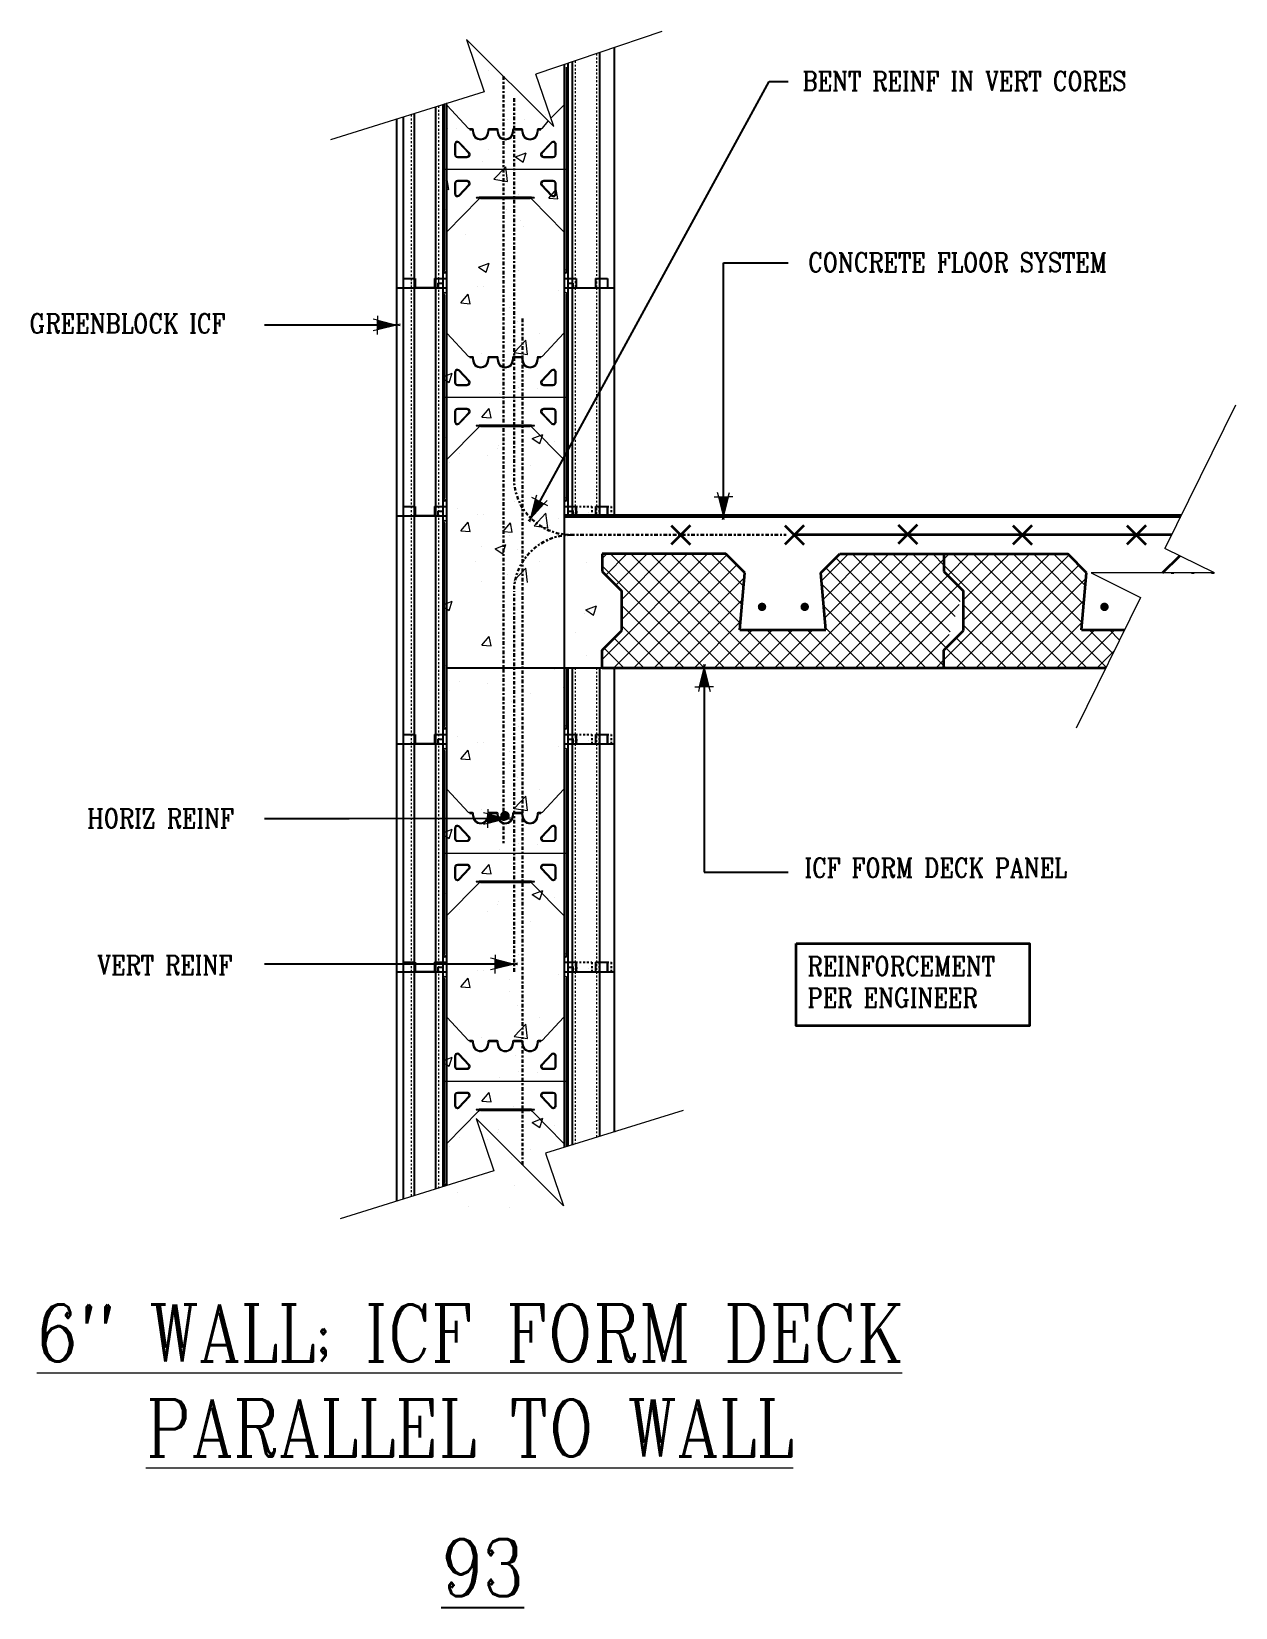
# Model space of a CAD drawing. Header units: inches. Extents: x 2.1 to 65.5, y 40.2 to 123.2.
import ezdxf

# ---------------------------------------------------------------- set-up
doc = ezdxf.new("R2010")
doc.units = ezdxf.units.IN
doc.header["$MEASUREMENT"] = 0
for name, pattern in [('CENTER', [2, 1.25, -0.25, 0.25, -0.25]), ('DASHED2', [0.375, 0.25, -0.125]), ('HIDDEN', [0.375, 0.25, -0.125])]:
    doc.linetypes.add(name, pattern=pattern)
doc.layers.get('Defpoints').update_dxf_attribs({"color": 252})
for name, color, linetype, lineweight in [('A2 Hatch', 8, 'Continuous', 9), ('A4 medium', 7, 'Continuous', 35), ('A5 heavy', 5, 'Continuous', 53), ('DETAILS', 7, 'Continuous', 13), ('DIM', 3, 'Continuous', 13), ('REBAR', 2, 'CENTER', 30)]:
    doc.layers.add(name, color=color, linetype=linetype, lineweight=lineweight)
doc.styles.add('ARCTEXT', font='arctext.shx', dxfattribs={"width": 0.85})
doc.styles.add('RomanC', font='romanc.shx', dxfattribs={"width": 0.85, "height": 5})
doc.dimstyles.new('ARCTEXT1-4', dxfattribs={"dimtxt": 4, "dimasz": 2, "dimexe": 2, "dimexo": 2, "dimgap": 2, "dimtad": 1, "dimdec": 4, "dimzin": 3, "dimdsep": 46, "dimlunit": 4, "dimtxsty": 'ARCTEXT', "dimblk": 'ARCHTICK', "dimcen": 2, "dimaunit": 1, "dimadec": 0, "dimazin": 0, "dimtfac": 1, "dimtdec": 4, "dimtmove": 2, "dimatfit": 3, "dimldrblk": 'arrow', "dimfxl": 1, "dimtolj": 1, "dimtzin": 0, "dimarcsym": 0})
pattern_1 = [(45, (-3204.1529, 531.17364), (-0.53033009, 0.53033009), []), (135, (-3204.1529, 531.17364), (-0.53033009, -0.53033009), [])]

msp = doc.modelspace()

# ---------------------------------------------------------------- texts
at = {"layer": 'Defpoints', "insert": (25.809, 43.817), "char_height": 3, "width": 90.08, "attachment_point": 2, "style": 'RomanC'}
msp.add_mtext('{\\L93\\P}\\P            ', dxfattribs=at)
at = {"layer": 'DIM', "color": 3, "char_height": 1, "attachment_point": 1, "style": 'RomanC'}
for s, insert, width in [('BENT REINF IN VERT CORES ', (42.654, 121.07), 22.68955), ('CONCRETE FLOOR SYSTEM', (42.954, 111.525), 22.68955), ('GREENBLOCK ICF', (1.943, 108.308), 22.68955), ('HORIZ REINF ', (4.982, 82.257), 22.68955), ('ICF FORM DECK PANEL', (42.764, 79.653), 22.68955), ('VERT REINF ', (5.515, 74.53), 22.68955), ('REINFORCEMENT PER ENGINEER', (42.919, 74.487), 13.32674)]:
    msp.add_mtext(s, dxfattribs=dict(at, insert=insert, width=width))
at = {"layer": 'DIM', "insert": (25.125, 56.17), "char_height": 3, "width": 65.42344, "attachment_point": 2, "style": 'ARCTEXT'}
msp.add_mtext('{\\Fromanc.shx|c0;\\L6" WALL; ICF FORM DECK PARALLEL TO WALL \\l\\P}\\P         ', dxfattribs=at)

# ---------------------------------------------------------------- blocks, each defined once
blk = doc.blocks.new('_ArchTick')
at = {"color": 0, "linetype": 'ByBlock', "const_width": 0.15}
blk.add_lwpolyline([(-0.5, -0.5), (0.5, 0.5)], dxfattribs=at)
blk = doc.blocks.new('arrow')
at = {"layer": 'DIM'}
blk.add_hatch(color=253, dxfattribs=at).paths.add_polyline_path([(-2, 0.5), (-2, -0.5), (0, 0)])
at = {"layer": 'DIM', "lineweight": 9}
for points in [[(-2, 0.98), (-2, 0.5), (-2.47, 0.62)], [(0.37, 0.09), (0, 0)], [(0.37, -0.09), (0, 0)], [(-2, -0.98), (-2, -0.5), (-2.47, -0.62)]]:
    blk.add_lwpolyline(points, dxfattribs=at)
at = {"layer": 'DIM', "lineweight": 15}
blk.add_lwpolyline([(0, 0), (-2, -0.5), (-2, 0.5), (0, 0)], dxfattribs=at)

# ---------------------------------------------------------------- hatches: boundary and pattern name
at = {"ltscale": 0.15}
h = msp.add_hatch(dxfattribs=at)
h.set_pattern_fill('ANSI37', color=256, scale=6, style=0)
h.set_pattern_definition(pattern_1)
edge = h.paths.add_edge_path()
edge.add_line((61.626, 94.675), (62.531, 95.579))
edge.add_line((64.357, 94.678), (61.63, 94.678))
edge.add_line((62.531, 95.579), (64.357, 94.678))
at = {"layer": 'A2 Hatch', "ltscale": 0.15}
h = msp.add_hatch(dxfattribs=at)
h.set_pattern_fill('ANSI37', color=256, scale=6, style=0)
h.set_pattern_definition(pattern_1)
h.paths.add_polyline_path([(38.626, 95.675), (32.109, 95.675), (32.109, 94.754), (33.144, 93.719), (33.144, 91.637), (32.109, 90.602), (32.109, 89.678), (50.109, 89.678), (50.109, 90.602), (51.144, 91.637), (51.144, 93.719), (50.109, 94.754), (50.109, 95.675), (44.626, 95.675), (43.626, 94.675), (43.894, 91.678), (39.359, 91.678), (39.626, 94.675)])
edge = h.paths.add_edge_path()
edge.add_line((50.109, 94.754), (51.144, 93.719))
edge.add_line((50.109, 90.602), (51.144, 91.637))
edge.add_line((51.144, 91.637), (51.144, 93.719))
h = msp.add_hatch(dxfattribs=at)
h.set_pattern_fill('ANSI37', color=256, scale=6, style=0)
h.set_pattern_definition(pattern_1)
h.paths.add_polyline_path([(50.109, 89.678), (58.64, 89.678), (59.626, 91.678), (57.359, 91.678), (57.626, 94.675), (56.626, 95.675), (50.109, 95.675), (50.109, 94.754), (51.144, 93.719), (51.144, 91.637), (50.109, 90.602)])
h = msp.add_hatch(color=256, dxfattribs=at)
edge = h.paths.add_edge_path()
edge.add_arc((40.529, 92.89), 0.224, 0, 360)
h = msp.add_hatch(color=256, dxfattribs=at)
edge = h.paths.add_edge_path()
edge.add_arc((42.778, 92.89), 0.224, 0, 360)
h = msp.add_hatch(color=256, dxfattribs=at)
edge = h.paths.add_edge_path()
edge.add_arc((58.564, 92.89), 0.224, 0, 360)

# ---------------------------------------------------------------- linework, layer by layer
at = {"color": 1}
for p, q in [((31.969, 122.065), (31.969, 109.678)), ((32.734, 122.324), (32.734, 109.678)), ((30.109, 121.434), (30.109, 109.678)), ((30.309, 121.502), (30.309, 109.678)), ((30.524, 121.575), (30.524, 109.678)), ((21.634, 118.671), (21.634, 109.678)), ((22.209, 118.851), (22.209, 109.678)), ((23.334, 119.203), (23.334, 109.678)), ((23.709, 119.321), (23.709, 109.678)), ((23.909, 119.331), (23.909, 109.678)), ((21.284, 118.562), (21.284, 109.678)), ((21.284, 109.678), (23.909, 109.678)), ((21.284, 109.678), (23.909, 109.678)), ((21.284, 109.678), (23.459, 109.678)), ((21.284, 109.678), (21.284, 97.678)), ((21.284, 109.678), (23.459, 109.678)), ((21.634, 110.178), (22.259, 110.178)), ((21.634, 110.178), (21.634, 97.678)), ((22.209, 110.178), (22.209, 97.678)), ((23.334, 109.678), (22.209, 109.678)), ((23.334, 109.678), (22.209, 109.678)), ((22.259, 110.178), (22.259, 109.678)), ((23.284, 110.178), (23.284, 109.678)), ((23.284, 110.178), (23.909, 110.178)), ((23.334, 110.178), (23.334, 97.678)), ((23.459, 109.928), (23.459, 109.678)), ((23.459, 109.928), (23.709, 109.928)), ((23.709, 109.928), (23.709, 97.678)), ((23.709, 109.678), (23.909, 109.678)), ((23.709, 109.678), (23.909, 109.678)), ((23.909, 110.178), (23.909, 97.678)), ((23.909, 110.178), (23.909, 109.678)), ((30.109, 110.178), (30.109, 97.678)), ((30.109, 110.178), (30.734, 110.178)), ((30.109, 110.178), (30.109, 109.678)), ((30.109, 109.678), (30.309, 109.678)), ((30.109, 109.678), (32.734, 109.678)), ((30.309, 109.928), (30.309, 97.678)), ((30.309, 109.928), (30.559, 109.928)), ((30.524, 109.678), (32.734, 109.678)), ((30.524, 109.678), (30.524, 97.678)), ((30.559, 109.928), (30.559, 109.678)), ((30.734, 110.178), (30.734, 109.678)), ((31.759, 110.178), (31.759, 109.678)), ((31.759, 110.178), (32.384, 110.178)), ((31.969, 109.678), (31.969, 97.678)), ((32.384, 110.178), (32.384, 109.678)), ((32.734, 109.678), (32.734, 97.678)), ((21.634, 98.178), (22.259, 98.178)), ((21.634, 98.178), (21.634, 85.678)), ((22.209, 98.178), (22.209, 85.678)), ((22.259, 98.178), (22.259, 97.678)), ((23.284, 98.178), (23.284, 97.678)), ((23.284, 98.178), (23.909, 98.178)), ((23.334, 98.178), (23.334, 85.678)), ((23.459, 97.928), (23.459, 97.678)), ((23.459, 97.928), (23.709, 97.928)), ((23.709, 97.928), (23.709, 85.678)), ((23.909, 98.178), (23.909, 85.678)), ((23.909, 98.178), (23.909, 97.678)), ((30.105, 98.178), (30.105, 97.678)), ((30.105, 98.178), (30.73, 98.178)), ((30.105, 98.178), (30.105, 97.678)), ((30.109, 98.178), (30.734, 98.178)), ((30.109, 98.178), (30.109, 97.678)), ((30.305, 97.928), (30.555, 97.928)), ((30.309, 98.178), (30.309, 97.678)), ((30.309, 97.928), (30.559, 97.928)), ((30.555, 97.928), (30.555, 97.678)), ((30.559, 97.928), (30.559, 97.678)), ((30.73, 98.178), (30.73, 97.678)), ((30.734, 98.178), (30.734, 97.678)), ((31.755, 98.178), (31.755, 97.678)), ((31.755, 98.178), (32.38, 98.178)), ((31.759, 98.178), (31.759, 97.678)), ((31.759, 98.178), (32.384, 98.178)), ((32.38, 98.178), (32.38, 97.678)), ((32.384, 98.178), (32.384, 97.678)), ((21.284, 97.678), (23.909, 97.678)), ((21.284, 97.678), (23.909, 97.678)), ((21.284, 97.678), (23.459, 97.678)), ((21.284, 97.678), (21.284, 85.678)), ((21.284, 97.678), (23.459, 97.678)), ((23.334, 97.678), (22.209, 97.678)), ((23.334, 97.678), (22.209, 97.678)), ((23.709, 97.678), (23.909, 97.678)), ((23.709, 97.678), (23.909, 97.678)), ((30.105, 97.678), (30.305, 97.678)), ((30.109, 97.678), (32.53, 97.678)), ((30.109, 97.678), (32.53, 97.678)), ((30.109, 97.678), (32.734, 97.678)), ((30.109, 97.678), (30.309, 97.678)), ((30.109, 97.678), (32.734, 97.678)), ((30.32, 97.678), (32.53, 97.678)), ((30.524, 97.678), (32.734, 97.678)), ((32.534, 97.678), (32.734, 97.678)), ((32.534, 97.678), (32.734, 97.678)), ((32.534, 97.678), (32.734, 97.678)), ((30.109, 89.678), (30.109, 85.678)), ((30.309, 89.678), (30.309, 85.678)), ((30.524, 89.678), (30.524, 85.678)), ((31.969, 89.678), (31.969, 85.678)), ((32.734, 89.678), (32.734, 85.678)), ((21.284, 85.678), (23.909, 85.678)), ((21.284, 85.678), (23.909, 85.678)), ((21.284, 85.678), (23.459, 85.678)), ((21.284, 85.678), (21.284, 73.678)), ((21.284, 85.678), (23.459, 85.678)), ((21.634, 86.178), (22.259, 86.178)), ((21.634, 86.178), (21.634, 73.678)), ((22.209, 86.178), (22.209, 73.678)), ((23.334, 85.678), (22.209, 85.678)), ((23.334, 85.678), (22.209, 85.678)), ((22.259, 86.178), (22.259, 85.678)), ((23.284, 86.178), (23.284, 85.678)), ((23.284, 86.178), (23.909, 86.178)), ((23.334, 86.178), (23.334, 73.678)), ((23.459, 85.928), (23.459, 85.678)), ((23.459, 85.928), (23.709, 85.928)), ((23.709, 85.928), (23.709, 73.678)), ((23.709, 85.678), (23.909, 85.678)), ((23.709, 85.678), (23.909, 85.678)), ((23.909, 86.178), (23.909, 73.678)), ((23.909, 86.178), (23.909, 85.678)), ((30.105, 86.178), (30.105, 85.678)), ((30.105, 86.178), (30.73, 86.178)), ((30.105, 86.178), (30.105, 85.678)), ((30.105, 85.678), (30.305, 85.678)), ((30.109, 86.178), (30.109, 73.678)), ((30.109, 86.178), (30.734, 86.178)), ((30.109, 86.178), (30.109, 85.678)), ((30.109, 85.678), (32.53, 85.678)), ((30.109, 85.678), (32.53, 85.678)), ((30.109, 85.678), (32.734, 85.678)), ((30.109, 85.678), (30.309, 85.678)), ((30.109, 85.678), (32.734, 85.678)), ((30.305, 85.928), (30.555, 85.928)), ((30.309, 86.178), (30.309, 85.678)), ((30.309, 85.928), (30.309, 73.678)), ((30.309, 85.928), (30.559, 85.928)), ((30.32, 85.678), (32.53, 85.678)), ((30.524, 85.678), (32.734, 85.678)), ((30.524, 85.678), (30.524, 73.678)), ((30.555, 85.928), (30.555, 85.678)), ((30.559, 85.928), (30.559, 85.678)), ((30.73, 86.178), (30.73, 85.678)), ((30.734, 86.178), (30.734, 85.678)), ((31.755, 86.178), (31.755, 85.678)), ((31.755, 86.178), (32.38, 86.178)), ((31.759, 86.178), (31.759, 85.678)), ((31.759, 86.178), (32.384, 86.178)), ((31.969, 85.678), (31.969, 73.678)), ((32.38, 86.178), (32.38, 85.678)), ((32.384, 86.178), (32.384, 85.678)), ((32.534, 85.678), (32.734, 85.678)), ((32.534, 85.678), (32.734, 85.678)), ((32.534, 85.678), (32.734, 85.678)), ((32.734, 85.678), (32.734, 73.678)), ((21.634, 74.178), (22.259, 74.178)), ((21.634, 74.178), (21.634, 61.71)), ((22.209, 74.178), (22.209, 61.89)), ((22.259, 74.178), (22.259, 73.678)), ((23.284, 74.178), (23.284, 73.678)), ((23.284, 74.178), (23.909, 74.178)), ((23.334, 74.178), (23.334, 62.242)), ((23.459, 73.928), (23.459, 73.678)), ((23.459, 73.928), (23.709, 73.928)), ((23.709, 73.928), (23.709, 62.36)), ((23.909, 74.178), (23.909, 62.422)), ((23.909, 74.178), (23.909, 73.678)), ((30.105, 74.178), (30.105, 73.678)), ((30.105, 74.178), (30.73, 74.178)), ((30.105, 74.178), (30.105, 73.678)), ((30.109, 74.178), (30.109, 64.431)), ((30.109, 74.178), (30.734, 74.178)), ((30.109, 74.178), (30.109, 73.678)), ((30.305, 73.928), (30.555, 73.928)), ((30.309, 74.178), (30.309, 73.678)), ((30.309, 73.928), (30.309, 64.493)), ((30.309, 73.928), (30.559, 73.928)), ((30.555, 73.928), (30.555, 73.678)), ((30.559, 73.928), (30.559, 73.678)), ((30.73, 74.178), (30.73, 73.678)), ((30.734, 74.178), (30.734, 73.678)), ((31.755, 74.178), (31.755, 73.678)), ((31.755, 74.178), (32.38, 74.178)), ((31.759, 74.178), (31.759, 73.678)), ((31.759, 74.178), (32.384, 74.178)), ((32.38, 74.178), (32.38, 73.678)), ((32.384, 74.178), (32.384, 73.678)), ((21.284, 73.678), (23.909, 73.678)), ((21.284, 73.678), (23.909, 73.678)), ((21.284, 73.678), (23.459, 73.678)), ((21.284, 73.678), (21.284, 61.601)), ((21.284, 73.678), (23.459, 73.678)), ((23.334, 73.678), (22.209, 73.678)), ((23.334, 73.678), (22.209, 73.678)), ((23.709, 73.678), (23.909, 73.678)), ((23.709, 73.678), (23.909, 73.678)), ((30.105, 73.678), (30.305, 73.678)), ((30.109, 73.678), (32.53, 73.678)), ((30.109, 73.678), (32.53, 73.678)), ((30.109, 73.678), (32.734, 73.678)), ((30.109, 73.678), (30.309, 73.678)), ((30.109, 73.678), (32.734, 73.678)), ((30.32, 73.678), (32.53, 73.678)), ((30.524, 73.678), (32.734, 73.678)), ((30.524, 73.678), (30.524, 64.559)), ((31.969, 73.678), (31.969, 65.007)), ((32.534, 73.678), (32.734, 73.678)), ((32.534, 73.678), (32.734, 73.678)), ((32.534, 73.678), (32.734, 73.678)), ((32.734, 73.678), (32.734, 65.244))]:
    msp.add_line(p, q, dxfattribs=at)
at = {"color": 1, "linetype": 'HIDDEN', "ltscale": 0.02}
for p, q in [((21.634, 110.178), (22.259, 110.178)), ((21.634, 110.178), (21.634, 109.678)), ((22.259, 110.178), (22.259, 109.678)), ((23.284, 110.178), (23.284, 109.678)), ((23.284, 110.178), (23.909, 110.178)), ((30.109, 110.178), (30.734, 110.178)), ((30.309, 109.928), (30.309, 109.678)), ((30.309, 109.928), (30.559, 109.928)), ((30.559, 109.928), (30.559, 109.678)), ((30.734, 110.178), (30.734, 109.678)), ((31.759, 110.178), (31.759, 109.678)), ((31.759, 110.178), (32.384, 110.178)), ((32.384, 110.178), (32.384, 109.678)), ((21.634, 98.178), (22.259, 98.178)), ((21.634, 98.178), (21.634, 97.678)), ((22.259, 98.178), (22.259, 97.678)), ((23.284, 98.178), (23.284, 97.678)), ((23.284, 98.178), (23.909, 98.178)), ((30.105, 98.178), (30.73, 98.178)), ((30.105, 98.178), (30.73, 98.178)), ((30.109, 98.178), (30.734, 98.178)), ((30.305, 97.928), (30.305, 97.678)), ((30.305, 97.928), (30.555, 97.928)), ((30.305, 97.928), (30.305, 97.678)), ((30.305, 97.928), (30.555, 97.928)), ((30.309, 98.178), (31.559, 98.178)), ((30.309, 97.928), (30.309, 97.678)), ((30.309, 97.928), (30.559, 97.928)), ((30.509, 97.928), (30.759, 97.928)), ((30.555, 97.928), (30.555, 97.678)), ((30.555, 97.928), (30.555, 97.678)), ((30.559, 97.928), (30.559, 97.678)), ((30.73, 98.178), (30.73, 97.678)), ((30.73, 98.178), (30.73, 97.678)), ((30.734, 98.178), (30.734, 97.678)), ((30.759, 97.928), (30.759, 97.678)), ((31.559, 98.178), (31.559, 97.678)), ((31.755, 98.178), (31.755, 97.678)), ((31.755, 98.178), (32.38, 98.178)), ((31.755, 98.178), (31.755, 97.678)), ((31.755, 98.178), (32.38, 98.178)), ((31.759, 98.178), (31.759, 97.678)), ((31.759, 98.178), (32.384, 98.178)), ((31.959, 98.178), (31.959, 97.678)), ((31.959, 98.178), (32.584, 98.178)), ((32.38, 98.178), (32.38, 97.678)), ((32.38, 98.178), (32.38, 97.678)), ((32.384, 98.178), (32.384, 97.678)), ((32.584, 98.178), (32.584, 97.678)), ((21.634, 86.178), (22.259, 86.178)), ((21.634, 86.178), (21.634, 85.678)), ((22.259, 86.178), (22.259, 85.678)), ((23.284, 86.178), (23.284, 85.678)), ((23.284, 86.178), (23.909, 86.178)), ((30.105, 86.178), (30.73, 86.178)), ((30.105, 86.178), (30.73, 86.178)), ((30.109, 86.178), (30.734, 86.178)), ((30.305, 85.928), (30.305, 85.678)), ((30.305, 85.928), (30.555, 85.928)), ((30.305, 85.928), (30.305, 85.678)), ((30.305, 85.928), (30.555, 85.928)), ((30.309, 86.178), (31.559, 86.178)), ((30.309, 85.928), (30.309, 85.678)), ((30.309, 85.928), (30.559, 85.928)), ((30.509, 85.928), (30.759, 85.928)), ((30.555, 85.928), (30.555, 85.678)), ((30.555, 85.928), (30.555, 85.678)), ((30.559, 85.928), (30.559, 85.678)), ((30.73, 86.178), (30.73, 85.678)), ((30.73, 86.178), (30.73, 85.678)), ((30.734, 86.178), (30.734, 85.678)), ((30.759, 85.928), (30.759, 85.678)), ((31.559, 86.178), (31.559, 85.678)), ((31.755, 86.178), (31.755, 85.678)), ((31.755, 86.178), (32.38, 86.178)), ((31.755, 86.178), (31.755, 85.678)), ((31.755, 86.178), (32.38, 86.178)), ((31.759, 86.178), (31.759, 85.678)), ((31.759, 86.178), (32.384, 86.178)), ((31.959, 86.178), (31.959, 85.678)), ((31.959, 86.178), (32.584, 86.178)), ((32.38, 86.178), (32.38, 85.678)), ((32.38, 86.178), (32.38, 85.678)), ((32.384, 86.178), (32.384, 85.678)), ((32.584, 86.178), (32.584, 85.678)), ((21.634, 74.178), (22.259, 74.178)), ((21.634, 74.178), (21.634, 73.678)), ((22.259, 74.178), (22.259, 73.678)), ((23.284, 74.178), (23.284, 73.678)), ((23.284, 74.178), (23.909, 74.178)), ((30.105, 74.178), (30.73, 74.178)), ((30.105, 74.178), (30.73, 74.178)), ((30.109, 74.178), (30.734, 74.178)), ((30.305, 73.928), (30.305, 73.678)), ((30.305, 73.928), (30.555, 73.928)), ((30.305, 73.928), (30.305, 73.678)), ((30.305, 73.928), (30.555, 73.928)), ((30.309, 74.178), (31.559, 74.178)), ((30.309, 73.928), (30.309, 73.678)), ((30.309, 73.928), (30.559, 73.928)), ((30.509, 73.928), (30.759, 73.928)), ((30.555, 73.928), (30.555, 73.678)), ((30.555, 73.928), (30.555, 73.678)), ((30.559, 73.928), (30.559, 73.678)), ((30.73, 74.178), (30.73, 73.678)), ((30.73, 74.178), (30.73, 73.678)), ((30.734, 74.178), (30.734, 73.678)), ((30.759, 73.928), (30.759, 73.678)), ((31.559, 74.178), (31.559, 73.678)), ((31.755, 74.178), (31.755, 73.678)), ((31.755, 74.178), (32.38, 74.178)), ((31.755, 74.178), (31.755, 73.678)), ((31.755, 74.178), (32.38, 74.178)), ((31.759, 74.178), (31.759, 73.678)), ((31.759, 74.178), (32.384, 74.178)), ((31.959, 74.178), (31.959, 73.678)), ((31.959, 74.178), (32.584, 74.178)), ((32.38, 74.178), (32.38, 73.678)), ((32.38, 74.178), (32.38, 73.678)), ((32.384, 74.178), (32.384, 73.678)), ((32.584, 74.178), (32.584, 73.678))]:
    msp.add_line(p, q, dxfattribs=at)
at = {"ltscale": 0.15}
for p, q in [((22.259, 109.678), (23.284, 109.678)), ((22.259, 109.678), (23.284, 109.678)), ((22.259, 97.678), (23.284, 97.678)), ((22.259, 97.678), (23.284, 97.678)), ((30.105, 97.678), (30.105, 89.678)), ((50.109, 94.754), (51.144, 93.719)), ((51.144, 91.637), (51.144, 93.719)), ((50.109, 90.602), (51.144, 91.637)), ((23.909, 89.678), (50.109, 89.678)), ((50.109, 89.678), (58.64, 89.678)), ((22.259, 85.678), (23.284, 85.678)), ((22.259, 85.678), (23.284, 85.678)), ((22.259, 73.678), (23.284, 73.678)), ((22.259, 73.678), (23.284, 73.678))]:
    msp.add_line(p, q, dxfattribs=at)
at = {"ltscale": 0.15, "const_width": 0.25}
msp.add_lwpolyline([(26.863, 81.891, 1), (27.113, 81.891, 1)], format="xyb", close=True, dxfattribs=at)
at = {"layer": 'A2 Hatch', "linetype": 'DASHED2', "ltscale": 0.15}
for p, q in [((31.809, 122.011), (31.809, 109.678)), ((30.684, 121.629), (30.684, 109.678)), ((22.049, 118.801), (22.049, 109.678)), ((23.494, 119.254), (23.494, 109.678)), ((22.049, 110.178), (22.049, 97.678)), ((23.494, 110.178), (23.494, 97.678)), ((30.684, 109.678), (30.684, 97.678)), ((31.809, 109.678), (31.809, 97.678)), ((22.049, 98.178), (22.049, 85.678)), ((23.494, 98.178), (23.494, 85.678)), ((30.684, 89.678), (30.684, 85.678)), ((31.809, 89.678), (31.809, 85.678)), ((22.049, 86.178), (22.049, 73.678)), ((23.494, 86.178), (23.494, 73.678)), ((30.684, 85.678), (30.684, 73.678)), ((31.809, 85.678), (31.809, 73.678)), ((22.049, 74.178), (22.049, 61.84)), ((23.494, 74.178), (23.494, 62.292)), ((30.684, 73.678), (30.684, 64.609)), ((31.809, 73.678), (31.809, 64.958))]:
    msp.add_line(p, q, dxfattribs=at)
at = {"layer": 'A2 Hatch', "ltscale": 0.15}
for p, q in [((26.123, 121.117), (26.123, 121.117)), ((29.134, 118.812), (29.134, 118.812)), ((23.973, 118.057), (23.973, 118.057)), ((24.417, 118.065), (24.417, 118.065)), ((27.131, 118.549), (27.131, 118.549)), ((28.014, 118.569), (28.014, 118.569)), ((28.688, 117.885), (28.688, 117.885)), ((26.104, 116.991), (26.104, 116.991)), ((25.792, 116.344), (25.792, 116.344)), ((27.546, 116.575), (28.106, 116.79)), ((27.546, 116.575), (27.944, 116.306)), ((27.944, 116.306), (28.106, 116.79)), ((23.887, 115.3), (23.945, 115.369)), ((24.037, 114.868), (23.945, 115.369)), ((25.026, 115.393), (25.026, 115.393)), ((26.406, 115.398), (27.029, 116.048)), ((26.406, 115.398), (27.118, 115.288)), ((27.117, 115.289), (27.029, 116.048)), ((27.029, 115.657), (27.029, 115.657)), ((27.917, 115.906), (27.917, 115.906)), ((23.885, 114.881), (24.038, 114.868)), ((27.709, 114.587), (27.709, 114.587)), ((29.297, 114.408), (29.683, 114.867)), ((29.776, 114.366), (29.683, 114.867)), ((27.096, 113.818), (27.096, 113.818)), ((29.297, 114.408), (29.776, 114.366)), ((27.819, 113.243), (27.819, 113.243)), ((27.954, 112.901), (27.954, 112.901)), ((24.925, 112.502), (24.925, 112.502)), ((25.599, 110.773), (26.159, 110.988)), ((25.599, 110.773), (25.997, 110.505)), ((25.997, 110.505), (26.159, 110.988)), ((26.099, 110.987), (26.099, 110.987)), ((27.722, 110.579), (27.722, 110.579)), ((25.538, 109.73), (25.538, 109.73)), ((25.85, 109.745), (25.85, 109.745)), ((29.809, 109.55), (29.809, 109.55)), ((24.669, 108.892), (25.055, 109.352)), ((24.669, 108.892), (25.148, 108.85)), ((25.148, 108.85), (25.055, 109.352)), ((27.225, 108.656), (27.225, 108.656)), ((27.625, 107.916), (27.625, 107.916)), ((28.798, 107.255), (28.798, 107.255)), ((25.769, 106.213), (25.769, 106.213)), ((27.467, 106.281), (28.09, 106.931)), ((27.467, 106.281), (28.178, 106.171)), ((28.178, 106.171), (28.09, 106.931)), ((23.946, 105.664), (23.946, 105.664)), ((28.217, 105.484), (28.217, 105.484)), ((23.85, 104.839), (24.051, 104.704)), ((23.851, 105.048), (24.213, 105.187)), ((24.051, 104.704), (24.213, 105.187)), ((27.527, 105.253), (27.527, 105.253)), ((26.693, 104.1), (26.693, 104.1)), ((27.686, 104.457), (27.686, 104.457)), ((28.696, 104.364), (28.696, 104.364)), ((25.779, 102.875), (26.165, 103.334)), ((25.779, 102.875), (26.258, 102.833)), ((26.258, 102.833), (26.165, 103.334)), ((27.43, 102.59), (27.43, 102.59)), ((26.659, 101.396), (26.659, 101.396)), ((28.428, 101.751), (28.988, 101.966)), ((28.428, 101.751), (28.826, 101.483)), ((28.826, 101.483), (28.988, 101.966)), ((29.621, 101.607), (29.621, 101.607)), ((24.075, 100.501), (24.075, 100.501)), ((24.589, 100.945), (24.589, 100.945)), ((26.075, 100.856), (26.075, 100.856)), ((26.591, 101.208), (26.591, 101.208)), ((27.333, 99.927), (27.333, 99.927)), ((28.346, 100.321), (28.346, 100.321)), ((24.487, 98.053), (24.487, 98.053)), ((27.517, 98.452), (27.517, 98.452)), ((27.722, 98.58), (27.722, 98.58)), ((24.669, 96.892), (25.055, 97.352)), ((25.148, 96.85), (25.055, 97.352)), ((25.068, 97.329), (25.068, 97.329)), ((25.538, 97.731), (25.538, 97.731)), ((25.85, 97.745), (25.85, 97.745)), ((26.889, 96.857), (27.275, 97.317)), ((27.236, 97.264), (27.236, 97.264)), ((27.368, 96.815), (27.275, 97.317)), ((28.527, 97.164), (29.15, 97.814)), ((28.527, 97.164), (29.239, 97.054)), ((29.239, 97.054), (29.15, 97.814)), ((29.338, 97.149), (29.338, 97.149)), ((29.809, 97.55), (29.809, 97.55)), ((31.391, 97.864), (31.391, 97.864)), ((24.669, 96.892), (25.148, 96.85)), ((26.889, 96.857), (27.368, 96.815)), ((27.225, 96.656), (27.225, 96.656)), ((25.745, 96.083), (25.745, 96.083)), ((26.481, 95.95), (27.042, 96.165)), ((26.481, 95.95), (26.879, 95.682)), ((26.879, 95.682), (27.042, 96.165)), ((27.625, 95.916), (27.625, 95.916)), ((25.412, 95.297), (25.412, 95.297)), ((27.138, 94.601), (27.138, 94.601)), ((27.467, 94.281), (28.09, 94.931)), ((28.178, 94.171), (28.09, 94.931)), ((28.798, 95.255), (28.798, 95.255)), ((31.293, 95.2), (31.293, 95.2)), ((25.769, 94.213), (25.769, 94.213)), ((23.851, 93.048), (24.213, 93.187)), ((23.946, 93.664), (23.946, 93.664)), ((24.051, 92.704), (24.213, 93.187)), ((31.257, 92.729), (31.817, 92.944)), ((31.655, 92.461), (31.817, 92.944)), ((23.85, 92.839), (24.051, 92.704)), ((31.196, 92.537), (31.196, 92.537)), ((31.257, 92.729), (31.655, 92.461)), ((25.779, 90.875), (26.165, 91.334)), ((26.258, 90.833), (26.165, 91.334)), ((30.717, 91.527), (30.717, 91.527)), ((25.779, 90.875), (26.258, 90.833)), ((29.621, 89.607), (29.621, 89.607)), ((31.288, 90.314), (31.288, 90.314)), ((24.589, 88.945), (24.589, 88.945)), ((26.075, 88.856), (26.075, 88.856)), ((24.075, 88.501), (24.075, 88.501)), ((28.346, 88.321), (28.346, 88.321)), ((27.333, 87.927), (27.333, 87.927)), ((27.517, 86.452), (27.517, 86.452)), ((27.722, 86.58), (27.722, 86.58)), ((24.487, 86.053), (24.487, 86.053)), ((25.538, 85.731), (25.538, 85.731)), ((25.85, 85.745), (25.85, 85.745)), ((29.809, 85.55), (29.809, 85.55)), ((31.391, 85.864), (31.391, 85.864)), ((24.669, 84.892), (25.055, 85.352)), ((24.669, 84.892), (25.148, 84.85)), ((25.148, 84.85), (25.055, 85.352)), ((25.068, 85.329), (25.068, 85.329)), ((27.225, 84.656), (27.225, 84.656)), ((27.236, 85.264), (27.236, 85.264)), ((27.625, 83.916), (27.625, 83.916)), ((28.798, 83.255), (28.798, 83.255)), ((25.769, 82.214), (25.769, 82.214)), ((27.467, 82.281), (28.09, 82.931)), ((27.467, 82.281), (28.178, 82.171)), ((28.178, 82.172), (28.09, 82.931)), ((23.946, 81.664), (23.946, 81.664)), ((28.217, 81.484), (28.217, 81.484)), ((23.85, 80.839), (24.051, 80.704)), ((23.851, 81.048), (24.213, 81.187)), ((24.051, 80.704), (24.213, 81.187)), ((27.527, 81.253), (27.527, 81.253)), ((26.693, 80.1), (26.693, 80.1)), ((27.686, 80.457), (27.686, 80.457)), ((28.696, 80.364), (28.696, 80.364)), ((25.779, 78.875), (26.165, 79.334)), ((25.779, 78.875), (26.258, 78.833)), ((26.258, 78.833), (26.165, 79.334)), ((27.43, 78.59), (27.43, 78.59)), ((26.591, 77.208), (26.591, 77.208)), ((26.659, 77.396), (26.659, 77.396)), ((28.428, 77.751), (28.988, 77.966)), ((28.428, 77.751), (28.826, 77.483)), ((28.826, 77.483), (28.988, 77.966)), ((29.621, 77.607), (29.621, 77.607)), ((24.075, 76.501), (24.075, 76.501)), ((24.589, 76.945), (24.589, 76.945)), ((26.075, 76.856), (26.075, 76.856)), ((27.333, 75.927), (27.333, 75.927)), ((28.346, 76.321), (28.346, 76.321)), ((24.487, 74.053), (24.487, 74.053)), ((27.517, 74.452), (27.517, 74.452)), ((27.722, 74.58), (27.722, 74.58)), ((31.391, 73.864), (31.391, 73.864)), ((24.669, 72.892), (25.055, 73.352)), ((25.148, 72.851), (25.055, 73.352)), ((25.068, 73.329), (25.068, 73.329)), ((25.538, 73.731), (25.538, 73.731)), ((25.85, 73.745), (25.85, 73.745)), ((27.236, 73.264), (27.236, 73.264)), ((29.809, 73.55), (29.809, 73.55)), ((24.669, 72.892), (25.148, 72.851)), ((27.225, 72.656), (27.225, 72.656)), ((27.625, 71.916), (27.625, 71.916)), ((27.467, 70.281), (28.09, 70.931)), ((28.178, 70.172), (28.09, 70.931)), ((28.798, 71.255), (28.798, 71.255)), ((25.769, 70.214), (25.769, 70.214)), ((27.467, 70.281), (28.178, 70.171)), ((23.851, 69.048), (24.213, 69.187)), ((23.946, 69.664), (23.946, 69.664)), ((24.051, 68.704), (24.213, 69.187)), ((27.527, 69.253), (27.527, 69.253)), ((28.217, 69.484), (28.217, 69.484)), ((23.85, 68.839), (24.051, 68.704)), ((26.693, 68.1), (26.693, 68.1)), ((27.686, 68.457), (27.686, 68.457)), ((28.696, 68.364), (28.696, 68.364)), ((25.779, 66.875), (26.165, 67.334)), ((26.258, 66.833), (26.165, 67.334)), ((25.779, 66.875), (26.258, 66.833)), ((27.43, 66.59), (27.43, 66.59)), ((28.428, 65.751), (28.988, 65.966)), ((28.428, 65.751), (28.826, 65.483)), ((28.826, 65.483), (28.988, 65.966)), ((29.621, 65.607), (29.621, 65.607)), ((24.589, 64.945), (24.589, 64.945)), ((26.075, 64.857), (26.075, 64.857)), ((26.591, 65.208), (26.591, 65.208)), ((26.659, 65.396), (26.659, 65.396)), ((24.075, 64.501), (24.075, 64.501)), ((27.333, 63.927), (27.333, 63.927)), ((28.346, 64.321), (28.346, 64.321)), ((27.517, 62.452), (27.517, 62.452)), ((24.487, 62.053), (24.487, 62.053)), ((25.068, 61.329), (25.068, 61.329)), ((27.236, 61.264), (27.236, 61.264))]:
    msp.add_line(p, q, dxfattribs=at)
at = {"layer": 'A4 medium', "ltscale": 0.15}
for p, q in [((35.735, 97.178), (36.735, 96.178)), ((36.735, 97.178), (35.735, 96.178)), ((41.735, 97.178), (42.735, 96.178)), ((42.735, 97.178), (41.735, 96.178)), ((47.7, 97.213), (48.7, 96.213)), ((48.7, 97.213), (47.7, 96.213)), ((53.735, 97.178), (54.735, 96.178)), ((54.735, 97.178), (53.735, 96.178)), ((59.735, 97.178), (60.735, 96.178)), ((60.735, 97.178), (59.735, 96.178)), ((48.235, 96.678), (42.235, 96.678)), ((54.235, 96.678), (48.235, 96.678)), ((60.235, 96.678), (54.235, 96.678)), ((62.094, 96.678), (60.235, 96.678)), ((32.109, 95.675), (32.109, 94.754)), ((38.626, 95.675), (32.109, 95.675)), ((39.626, 94.675), (38.626, 95.675)), ((43.626, 94.675), (44.626, 95.675)), ((44.626, 95.675), (50.109, 95.675)), ((50.109, 95.675), (50.109, 94.754)), ((50.109, 95.675), (56.626, 95.675)), ((57.626, 94.675), (56.626, 95.675)), ((61.626, 94.675), (62.531, 95.579)), ((32.109, 94.754), (33.144, 93.719)), ((39.359, 91.678), (39.626, 94.675)), ((43.894, 91.678), (43.626, 94.675)), ((50.109, 94.754), (51.144, 93.719)), ((57.359, 91.678), (57.626, 94.675)), ((33.144, 91.637), (33.144, 93.719)), ((51.144, 91.637), (51.144, 93.719)), ((32.109, 90.602), (33.144, 91.637)), ((39.359, 91.678), (43.894, 91.678)), ((50.109, 90.602), (51.144, 91.637)), ((57.359, 91.678), (59.626, 91.678)), ((32.109, 89.678), (32.109, 90.602)), ((50.109, 89.678), (50.109, 90.602)), ((32.109, 89.678), (58.64, 89.678))]:
    msp.add_line(p, q, dxfattribs=at)
msp.add_lwpolyline([(42.321, 75.173), (54.616, 75.173), (54.616, 70.831), (42.321, 70.831)], close=True, dxfattribs=at)
at = {"layer": 'A5 heavy', "ltscale": 0.15}
msp.add_line((30.105, 97.678), (62.587, 97.678), dxfattribs=at)
at = {"layer": 'DETAILS', "color": 6, "lineweight": 20}
for p, q in [((30.109, 119.349), (30.109, 121.4)), ((30.209, 121.303), (30.209, 110.606)), ((23.809, 119.383), (23.809, 110.606)), ((23.909, 119.415), (23.909, 112.587)), ((23.909, 119.365), (23.909, 119.349)), ((23.937, 119.279), (25.054, 118.089)), ((29.407, 118.608), (30.081, 119.279)), ((30.109, 112.587), (30.109, 119.349)), ((25.127, 118.058), (25.134, 118.058)), ((25.284, 118.058), (25.127, 118.058)), ((25.134, 118.058), (25.134, 118.008)), ((25.134, 118.008), (25.234, 118.008)), ((25.284, 117.958), (25.284, 117.903)), ((25.334, 117.903), (25.334, 118.008)), ((26.084, 118.008), (26.084, 117.903)), ((26.584, 118.058), (26.134, 118.058)), ((26.134, 117.903), (26.134, 117.958)), ((26.184, 118.008), (26.534, 118.008)), ((26.584, 117.958), (26.584, 117.903)), ((26.634, 117.903), (26.634, 118.008)), ((27.384, 118.008), (27.384, 117.903)), ((27.884, 118.058), (27.434, 118.058)), ((27.434, 117.903), (27.434, 117.958)), ((27.484, 118.008), (27.834, 118.008)), ((27.884, 117.958), (27.884, 117.903)), ((27.934, 117.903), (27.934, 118.008)), ((28.684, 118.008), (28.684, 117.903)), ((28.891, 118.058), (28.734, 118.058)), ((28.734, 117.903), (28.734, 117.958)), ((28.784, 118.008), (28.884, 118.008)), ((28.884, 118.008), (28.884, 118.058)), ((28.884, 118.058), (28.891, 118.058)), ((28.964, 118.089), (29.273, 118.451)), ((24.334, 117.239), (24.334, 116.698)), ((24.384, 117.239), (24.384, 116.698)), ((25.076, 116.768), (24.556, 117.309)), ((25.112, 116.802), (24.592, 117.343)), ((29.426, 117.343), (28.906, 116.802)), ((29.462, 117.309), (28.942, 116.768)), ((29.634, 116.698), (29.634, 117.239)), ((29.684, 116.698), (29.684, 117.239)), ((24.484, 116.598), (25.003, 116.598)), ((24.484, 116.548), (25.003, 116.548)), ((29.015, 116.598), (29.534, 116.598)), ((29.015, 116.548), (29.534, 116.548)), ((23.809, 115.928), (30.209, 115.928)), ((25.003, 115.328), (24.484, 115.328)), ((29.534, 115.328), (29.015, 115.328)), ((24.334, 115.178), (24.334, 114.637)), ((24.384, 115.178), (24.384, 114.637)), ((25.003, 115.278), (24.484, 115.278)), ((24.556, 114.568), (25.076, 115.109)), ((24.592, 114.534), (25.112, 115.075)), ((28.906, 115.075), (29.426, 114.534)), ((28.942, 115.109), (29.462, 114.568)), ((29.534, 115.278), (29.015, 115.278)), ((29.634, 114.637), (29.634, 115.178)), ((29.684, 114.637), (29.684, 115.178)), ((23.938, 112.658), (25.59, 114.335)), ((25.639, 114.448), (25.483, 114.433)), ((25.483, 114.414), (25.639, 114.398)), ((27.009, 114.448), (25.639, 114.448)), ((25.639, 114.398), (27.009, 114.398)), ((25.696, 114.378), (27.009, 114.378)), ((28.379, 114.448), (27.009, 114.448)), ((27.009, 114.398), (28.379, 114.398)), ((27.009, 114.378), (28.322, 114.378)), ((28.535, 114.433), (28.379, 114.448)), ((28.379, 114.398), (28.535, 114.414)), ((28.428, 114.335), (30.08, 112.658)), ((23.909, 110.579), (23.909, 112.587)), ((30.109, 112.587), (30.109, 110.579)), ((23.802, 110.581), (23.757, 110.502)), ((23.757, 110.502), (23.843, 110.452)), ((23.809, 110.642), (23.809, 110.606)), ((23.843, 110.452), (23.902, 110.554)), ((30.116, 110.554), (30.175, 110.452)), ((30.175, 110.452), (30.261, 110.502)), ((30.209, 110.606), (30.209, 110.642)), ((30.261, 110.502), (30.216, 110.581)), ((23.757, 109.405), (23.843, 109.455)), ((23.802, 109.326), (23.757, 109.405)), ((23.809, 109.303), (23.809, 98.606)), ((23.809, 109.265), (23.809, 109.301)), ((23.843, 109.455), (23.902, 109.353)), ((23.909, 109.328), (23.909, 107.349)), ((30.109, 107.349), (30.109, 109.328)), ((30.116, 109.353), (30.175, 109.455)), ((30.175, 109.455), (30.261, 109.405)), ((30.209, 109.303), (30.209, 98.606)), ((30.209, 109.301), (30.209, 109.265)), ((30.261, 109.405), (30.216, 109.326)), ((23.909, 107.349), (23.909, 100.587)), ((23.937, 107.279), (25.054, 106.089)), ((28.964, 106.089), (30.081, 107.279)), ((30.109, 100.587), (30.109, 107.349)), ((25.127, 106.058), (25.134, 106.058)), ((25.284, 106.058), (25.127, 106.058)), ((25.134, 106.058), (25.134, 106.008)), ((25.134, 106.008), (25.234, 106.008)), ((25.284, 105.958), (25.284, 105.903)), ((25.334, 105.903), (25.334, 106.008)), ((26.084, 106.008), (26.084, 105.903)), ((26.584, 106.058), (26.134, 106.058)), ((26.134, 105.903), (26.134, 105.958)), ((26.184, 106.008), (26.534, 106.008)), ((26.584, 105.958), (26.584, 105.903)), ((26.634, 105.903), (26.634, 106.008)), ((27.384, 106.008), (27.384, 105.903)), ((27.884, 106.058), (27.434, 106.058)), ((27.434, 105.903), (27.434, 105.958)), ((27.484, 106.008), (27.834, 106.008)), ((27.884, 105.958), (27.884, 105.903)), ((27.934, 105.903), (27.934, 106.008)), ((28.684, 106.008), (28.684, 105.903)), ((28.891, 106.058), (28.734, 106.058)), ((28.734, 105.903), (28.734, 105.958)), ((28.784, 106.008), (28.884, 106.008)), ((28.884, 106.008), (28.884, 106.058)), ((28.884, 106.058), (28.891, 106.058)), ((24.334, 105.239), (24.334, 104.698)), ((24.384, 105.239), (24.384, 104.698)), ((24.484, 104.598), (25.003, 104.598)), ((24.484, 104.548), (25.003, 104.548)), ((25.076, 104.768), (24.556, 105.309)), ((25.112, 104.802), (24.592, 105.343)), ((29.426, 105.343), (28.906, 104.802)), ((29.462, 105.309), (28.942, 104.768)), ((29.015, 104.598), (29.534, 104.598)), ((29.015, 104.548), (29.534, 104.548)), ((29.634, 104.698), (29.634, 105.239)), ((29.684, 104.698), (29.684, 105.239)), ((23.809, 103.928), (30.209, 103.928)), ((24.334, 103.178), (24.334, 102.637)), ((24.384, 103.178), (24.384, 102.637)), ((25.003, 103.328), (24.484, 103.328)), ((25.003, 103.278), (24.484, 103.278)), ((24.556, 102.568), (25.076, 103.109)), ((24.592, 102.534), (25.112, 103.075)), ((28.906, 103.075), (29.426, 102.534)), ((28.942, 103.109), (29.462, 102.568)), ((29.534, 103.328), (29.015, 103.328)), ((29.534, 103.278), (29.015, 103.278)), ((29.634, 102.637), (29.634, 103.178)), ((29.684, 102.637), (29.684, 103.178)), ((23.938, 100.658), (25.59, 102.335)), ((25.639, 102.448), (25.483, 102.433)), ((25.483, 102.414), (25.639, 102.398)), ((27.009, 102.448), (25.639, 102.448)), ((25.639, 102.398), (27.009, 102.398)), ((25.696, 102.378), (27.009, 102.378)), ((28.379, 102.448), (27.009, 102.448)), ((27.009, 102.398), (28.379, 102.398)), ((27.009, 102.378), (28.322, 102.378)), ((28.535, 102.433), (28.379, 102.448)), ((28.379, 102.398), (28.535, 102.414)), ((28.428, 102.335), (30.08, 100.658)), ((23.909, 98.579), (23.909, 100.587)), ((30.109, 100.587), (30.109, 98.579)), ((23.802, 98.581), (23.757, 98.502)), ((23.802, 98.581), (23.757, 98.502)), ((23.757, 98.502), (23.843, 98.452)), ((23.757, 98.502), (23.843, 98.452)), ((23.809, 98.642), (23.809, 98.606)), ((23.809, 98.642), (23.809, 98.606)), ((23.843, 98.452), (23.902, 98.554)), ((23.843, 98.452), (23.902, 98.554)), ((30.116, 98.554), (30.175, 98.452)), ((30.116, 98.554), (30.175, 98.452)), ((30.175, 98.452), (30.261, 98.502)), ((30.175, 98.452), (30.261, 98.502)), ((30.209, 98.606), (30.209, 98.642)), ((30.209, 98.606), (30.209, 98.642)), ((30.261, 98.502), (30.216, 98.581)), ((30.261, 98.502), (30.216, 98.581)), ((23.757, 97.405), (23.843, 97.455)), ((23.802, 97.326), (23.757, 97.405)), ((23.809, 97.303), (23.809, 86.606)), ((23.809, 97.265), (23.809, 97.301)), ((23.843, 97.455), (23.902, 97.353)), ((23.909, 97.328), (23.909, 95.349)), ((23.909, 95.349), (23.909, 88.587)), ((30.109, 88.587), (30.109, 89.678)), ((30.209, 89.678), (30.209, 86.606)), ((23.909, 86.579), (23.909, 88.587)), ((30.109, 88.587), (30.109, 86.579)), ((23.802, 86.581), (23.757, 86.502)), ((23.802, 86.581), (23.757, 86.502)), ((23.757, 86.502), (23.843, 86.452)), ((23.757, 86.502), (23.843, 86.452)), ((23.809, 86.642), (23.809, 86.606)), ((23.809, 86.642), (23.809, 86.606)), ((23.843, 86.452), (23.902, 86.554)), ((23.843, 86.452), (23.902, 86.554)), ((30.116, 86.554), (30.175, 86.452)), ((30.116, 86.554), (30.175, 86.452)), ((30.175, 86.452), (30.261, 86.502)), ((30.175, 86.452), (30.261, 86.502)), ((30.209, 86.606), (30.209, 86.642)), ((30.209, 86.606), (30.209, 86.642)), ((30.261, 86.502), (30.216, 86.581)), ((30.261, 86.502), (30.216, 86.581)), ((23.757, 85.405), (23.843, 85.455)), ((23.843, 85.455), (23.902, 85.353)), ((30.116, 85.353), (30.175, 85.455)), ((30.175, 85.455), (30.261, 85.405)), ((23.802, 85.326), (23.757, 85.405)), ((23.809, 85.303), (23.809, 74.606)), ((23.809, 85.265), (23.809, 85.301)), ((23.909, 85.328), (23.909, 83.349)), ((30.109, 83.349), (30.109, 85.328)), ((30.209, 85.303), (30.209, 74.606)), ((30.209, 85.301), (30.209, 85.265)), ((30.261, 85.405), (30.216, 85.326)), ((23.909, 83.349), (23.909, 76.587)), ((23.937, 83.279), (25.054, 82.089)), ((28.964, 82.089), (30.081, 83.279)), ((30.109, 76.587), (30.109, 83.349)), ((25.076, 80.768), (24.556, 81.309)), ((25.112, 80.802), (24.592, 81.343)), ((25.127, 82.058), (25.134, 82.058)), ((25.284, 82.058), (25.127, 82.058)), ((25.134, 82.058), (25.134, 82.008)), ((25.134, 82.008), (25.234, 82.008)), ((25.284, 81.958), (25.284, 81.903)), ((25.334, 81.903), (25.334, 82.008)), ((26.084, 82.008), (26.084, 81.903)), ((26.584, 82.058), (26.134, 82.058)), ((26.134, 81.903), (26.134, 81.958)), ((26.184, 82.008), (26.534, 82.008)), ((26.584, 81.958), (26.584, 81.903)), ((26.634, 81.903), (26.634, 82.008)), ((27.384, 82.008), (27.384, 81.903)), ((27.884, 82.058), (27.434, 82.058)), ((27.434, 81.903), (27.434, 81.958)), ((27.484, 82.008), (27.834, 82.008)), ((27.884, 81.958), (27.884, 81.903)), ((27.934, 81.903), (27.934, 82.008)), ((28.684, 82.008), (28.684, 81.903)), ((28.891, 82.058), (28.734, 82.058)), ((28.734, 81.903), (28.734, 81.958)), ((28.784, 82.008), (28.884, 82.008)), ((28.884, 82.008), (28.884, 82.058)), ((28.884, 82.058), (28.891, 82.058)), ((29.426, 81.343), (28.906, 80.802)), ((29.462, 81.309), (28.942, 80.768)), ((24.334, 81.239), (24.334, 80.698)), ((24.384, 81.239), (24.384, 80.698)), ((24.484, 80.598), (25.003, 80.598)), ((24.484, 80.548), (25.003, 80.548)), ((29.015, 80.598), (29.534, 80.598)), ((29.015, 80.548), (29.534, 80.548)), ((29.634, 80.698), (29.634, 81.239)), ((29.684, 80.698), (29.684, 81.239)), ((23.809, 79.928), (30.209, 79.928)), ((24.334, 79.178), (24.334, 78.637)), ((24.384, 79.178), (24.384, 78.637)), ((25.003, 79.328), (24.484, 79.328)), ((25.003, 79.278), (24.484, 79.278)), ((24.556, 78.568), (25.076, 79.109)), ((24.592, 78.534), (25.112, 79.075)), ((28.906, 79.075), (29.426, 78.534)), ((28.942, 79.109), (29.462, 78.568)), ((29.534, 79.328), (29.015, 79.328)), ((29.534, 79.278), (29.015, 79.278)), ((29.634, 78.637), (29.634, 79.178)), ((29.684, 78.637), (29.684, 79.178)), ((23.938, 76.658), (25.59, 78.335)), ((25.639, 78.448), (25.483, 78.433)), ((25.483, 78.414), (25.639, 78.398)), ((27.009, 78.448), (25.639, 78.448)), ((25.639, 78.398), (27.009, 78.398)), ((25.696, 78.378), (27.009, 78.378)), ((28.379, 78.448), (27.009, 78.448)), ((27.009, 78.398), (28.379, 78.398)), ((27.009, 78.378), (28.322, 78.378)), ((28.535, 78.433), (28.379, 78.448)), ((28.379, 78.398), (28.535, 78.414)), ((28.428, 78.335), (30.08, 76.658)), ((23.909, 74.579), (23.909, 76.587)), ((30.109, 76.587), (30.109, 74.579)), ((23.802, 74.581), (23.757, 74.502)), ((23.802, 74.581), (23.757, 74.502)), ((23.757, 74.502), (23.843, 74.452)), ((23.757, 74.502), (23.843, 74.452)), ((23.809, 74.642), (23.809, 74.606)), ((23.809, 74.642), (23.809, 74.606)), ((23.843, 74.452), (23.902, 74.554)), ((23.843, 74.452), (23.902, 74.554)), ((30.116, 74.554), (30.175, 74.452)), ((30.116, 74.554), (30.175, 74.452)), ((30.175, 74.452), (30.261, 74.502)), ((30.175, 74.452), (30.261, 74.502)), ((30.209, 74.606), (30.209, 74.642)), ((30.209, 74.606), (30.209, 74.642)), ((30.261, 74.502), (30.216, 74.581)), ((30.261, 74.502), (30.216, 74.581)), ((23.757, 73.405), (23.843, 73.455)), ((23.802, 73.326), (23.757, 73.405)), ((23.809, 73.303), (23.809, 62.606)), ((23.809, 73.265), (23.809, 73.301)), ((23.843, 73.455), (23.902, 73.353)), ((23.909, 73.328), (23.909, 71.349)), ((30.109, 71.349), (30.109, 73.328)), ((30.116, 73.353), (30.175, 73.455)), ((30.175, 73.455), (30.261, 73.405)), ((30.209, 73.303), (30.209, 64.462)), ((30.209, 73.301), (30.209, 73.265)), ((30.261, 73.405), (30.216, 73.326)), ((23.909, 71.349), (23.909, 64.587)), ((30.109, 64.587), (30.109, 71.349)), ((23.937, 71.279), (25.054, 70.089)), ((28.964, 70.089), (30.081, 71.279)), ((25.127, 70.058), (25.134, 70.058)), ((25.284, 70.058), (25.127, 70.058)), ((25.134, 70.058), (25.134, 70.008)), ((25.134, 70.008), (25.234, 70.008)), ((25.284, 69.958), (25.284, 69.903)), ((25.334, 69.903), (25.334, 70.008)), ((26.084, 70.008), (26.084, 69.903)), ((26.584, 70.058), (26.134, 70.058)), ((26.134, 69.903), (26.134, 69.958)), ((26.184, 70.008), (26.534, 70.008)), ((26.584, 69.958), (26.584, 69.903)), ((26.634, 69.903), (26.634, 70.008)), ((27.384, 70.008), (27.384, 69.903)), ((27.884, 70.058), (27.434, 70.058)), ((27.434, 69.903), (27.434, 69.958)), ((27.484, 70.008), (27.834, 70.008)), ((27.884, 69.958), (27.884, 69.903)), ((27.934, 69.903), (27.934, 70.008)), ((28.684, 70.008), (28.684, 69.903)), ((28.891, 70.058), (28.734, 70.058)), ((28.734, 69.903), (28.734, 69.958)), ((28.784, 70.008), (28.884, 70.008)), ((28.884, 70.008), (28.884, 70.058)), ((28.884, 70.058), (28.891, 70.058)), ((24.334, 69.24), (24.334, 68.698)), ((24.384, 69.24), (24.384, 68.698)), ((25.076, 68.768), (24.556, 69.309)), ((25.112, 68.802), (24.592, 69.343)), ((29.426, 69.343), (28.906, 68.802)), ((29.462, 69.309), (28.942, 68.768)), ((29.634, 68.698), (29.634, 69.24)), ((29.684, 68.698), (29.684, 69.24)), ((24.484, 68.598), (25.003, 68.598)), ((24.484, 68.548), (25.003, 68.548)), ((29.015, 68.598), (29.534, 68.598)), ((29.015, 68.548), (29.534, 68.548)), ((23.809, 67.928), (30.209, 67.928)), ((25.003, 67.328), (24.484, 67.328)), ((25.003, 67.278), (24.484, 67.278)), ((29.534, 67.328), (29.015, 67.328)), ((29.534, 67.278), (29.015, 67.278)), ((24.334, 67.178), (24.334, 66.637)), ((24.384, 67.178), (24.384, 66.637)), ((24.556, 66.568), (25.076, 67.109)), ((24.592, 66.534), (25.112, 67.075)), ((25.639, 66.448), (25.483, 66.433)), ((25.483, 66.414), (25.639, 66.398)), ((27.009, 66.448), (25.639, 66.448)), ((25.639, 66.398), (27.009, 66.398)), ((25.696, 66.378), (27.009, 66.378)), ((28.379, 66.448), (27.009, 66.448)), ((27.009, 66.398), (28.379, 66.398)), ((27.009, 66.378), (28.322, 66.378)), ((28.535, 66.433), (28.379, 66.448)), ((28.379, 66.398), (28.535, 66.414)), ((28.906, 67.075), (29.426, 66.534)), ((28.942, 67.109), (29.462, 66.568)), ((29.634, 66.637), (29.634, 67.178)), ((29.684, 66.637), (29.684, 67.178)), ((23.938, 64.658), (25.59, 66.335)), ((28.428, 66.335), (30.08, 64.658)), ((23.909, 62.579), (23.909, 64.587)), ((30.109, 64.587), (30.109, 64.431)), ((23.802, 62.581), (23.757, 62.502)), ((23.757, 62.502), (23.843, 62.452)), ((23.809, 62.642), (23.809, 62.606)), ((23.843, 62.452), (23.902, 62.554))]:
    msp.add_line(p, q, dxfattribs=at)
for centre, radius, start, end in [((24.009, 119.349), 0.1, 180, 223.83086), ((30.009, 119.349), 0.1, 316.16914, 360), ((25.127, 118.158), 0.1, 223.83086, 270), ((25.234, 117.958), 0.05, 360, 90), ((25.284, 118.008), 0.05, 0, 90), ((25.709, 117.903), 0.425, 180, 360), ((25.709, 117.903), 0.375, 180, 0), ((26.134, 118.008), 0.05, 90, 180), ((26.184, 117.958), 0.05, 90, 180), ((26.534, 117.958), 0.05, 360, 90), ((26.584, 118.008), 0.05, 0, 90), ((27.009, 117.903), 0.425, 180, 270), ((27.009, 117.903), 0.375, 180, 270), ((27.009, 117.903), 0.425, 270, 0), ((27.009, 117.903), 0.375, 270, 0), ((27.434, 118.008), 0.05, 90, 180), ((27.484, 117.958), 0.05, 90, 180), ((27.834, 117.958), 0.05, 0, 90), ((27.884, 118.008), 0.05, 0, 90), ((28.309, 117.903), 0.425, 180, 0), ((28.309, 117.903), 0.375, 180, 0), ((28.734, 118.008), 0.05, 90, 180), ((28.784, 117.958), 0.05, 90, 180), ((28.891, 118.158), 0.1, 270, 316.16914), ((24.484, 117.239), 0.15, 43.83086, 180), ((24.484, 117.239), 0.1, 43.83086, 180), ((29.534, 117.239), 0.15, 0, 136.16914), ((29.534, 117.239), 0.1, 0, 136.16914), ((24.484, 116.698), 0.15, 180, 270), ((24.484, 116.698), 0.1, 180, 270), ((25.003, 116.698), 0.15, 270, 43.83086), ((25.003, 116.698), 0.1, 270, 43.83086), ((29.015, 116.698), 0.15, 136.16914, 270), ((29.015, 116.698), 0.1, 136.16914, 270), ((29.534, 116.698), 0.15, 270, 0), ((29.534, 116.698), 0.1, 270, 360), ((24.484, 115.178), 0.15, 90, 180), ((25.003, 115.178), 0.15, 316.16914, 90), ((29.015, 115.178), 0.15, 90, 223.83086), ((29.534, 115.178), 0.15, 360, 90), ((24.484, 114.637), 0.15, 180, 316.16914), ((24.484, 115.178), 0.1, 90, 180), ((24.484, 114.637), 0.1, 180, 316.16914), ((25.003, 115.178), 0.1, 316.16914, 90), ((29.015, 115.178), 0.1, 90, 223.83086), ((29.534, 114.637), 0.15, 223.83086, 360), ((29.534, 114.637), 0.1, 223.83086, 0), ((29.534, 115.178), 0.1, 0, 90), ((23.909, 113.842), 0.1, 180, 209.74488), ((25.484, 114.423), 0.01, 97.40989, 262.59011), ((25.696, 114.228), 0.15, 90, 135), ((28.322, 114.228), 0.15, 45, 90), ((28.534, 114.423), 0.01, 277.40989, 82.59011), ((24.009, 112.587), 0.1, 135, 180), ((30.009, 112.587), 0.1, 360, 45), ((23.759, 110.606), 0.05, 330, 360), ((23.859, 110.579), 0.05, 330, 360), ((30.159, 110.579), 0.05, 180, 210), ((30.259, 110.606), 0.05, 180, 210), ((23.759, 109.301), 0.05, 0, 30), ((23.859, 109.328), 0.05, 0, 30), ((30.159, 109.328), 0.05, 150, 180), ((30.259, 109.301), 0.05, 150, 180), ((24.009, 107.349), 0.1, 180, 223.83086), ((30.009, 107.349), 0.1, 316.16914, 360), ((24.484, 105.239), 0.15, 43.83086, 180), ((25.127, 106.158), 0.1, 223.83086, 270), ((25.234, 105.958), 0.05, 360, 90), ((25.284, 106.008), 0.05, 0, 90), ((25.709, 105.903), 0.425, 180, 360), ((25.709, 105.903), 0.375, 180, 0), ((26.134, 106.008), 0.05, 90, 180), ((26.184, 105.958), 0.05, 90, 180), ((26.534, 105.958), 0.05, 360, 90), ((26.584, 106.008), 0.05, 0, 90), ((27.009, 105.903), 0.425, 180, 270), ((27.009, 105.903), 0.375, 180, 270), ((27.009, 105.903), 0.425, 270, 0), ((27.009, 105.903), 0.375, 270, 0), ((27.434, 106.008), 0.05, 90, 180), ((27.484, 105.958), 0.05, 90, 180), ((27.834, 105.958), 0.05, 0, 90), ((27.884, 106.008), 0.05, 0, 90), ((28.309, 105.903), 0.425, 180, 0), ((28.309, 105.903), 0.375, 180, 0), ((28.734, 106.008), 0.05, 90, 180), ((28.784, 105.958), 0.05, 90, 180), ((28.891, 106.158), 0.1, 270, 316.16914), ((29.534, 105.239), 0.15, 0, 136.16914), ((24.484, 104.698), 0.15, 180, 270), ((24.484, 105.239), 0.1, 43.83086, 180), ((24.484, 104.698), 0.1, 180, 270), ((25.003, 104.698), 0.15, 270, 43.83086), ((25.003, 104.698), 0.1, 270, 43.83086), ((29.015, 104.698), 0.15, 136.16914, 270), ((29.015, 104.698), 0.1, 136.16914, 270), ((29.534, 105.239), 0.1, 0, 136.16914), ((29.534, 104.698), 0.15, 270, 0), ((29.534, 104.698), 0.1, 270, 360), ((24.484, 103.178), 0.15, 90, 180), ((24.484, 103.178), 0.1, 90, 180), ((25.003, 103.178), 0.15, 316.16914, 90), ((25.003, 103.178), 0.1, 316.16914, 90), ((29.015, 103.178), 0.15, 90, 223.83086), ((29.015, 103.178), 0.1, 90, 223.83086), ((29.534, 103.178), 0.15, 360, 90), ((29.534, 103.178), 0.1, 0, 90), ((24.484, 102.637), 0.15, 180, 316.16914), ((24.484, 102.637), 0.1, 180, 316.16914), ((25.484, 102.423), 0.01, 97.40989, 262.59011), ((25.696, 102.228), 0.15, 90, 135), ((28.322, 102.228), 0.15, 45, 90), ((28.534, 102.423), 0.01, 277.40989, 82.59011), ((29.534, 102.637), 0.15, 223.83086, 360), ((29.534, 102.637), 0.1, 223.83086, 0), ((23.909, 101.842), 0.1, 180, 209.74488), ((24.009, 100.587), 0.1, 135, 180), ((30.009, 100.587), 0.1, 360, 45), ((23.759, 98.606), 0.05, 330, 360), ((23.759, 98.606), 0.05, 330, 360), ((23.859, 98.579), 0.05, 330, 360), ((23.859, 98.579), 0.05, 330, 360), ((30.159, 98.579), 0.05, 180, 210), ((30.159, 98.579), 0.05, 180, 210), ((30.259, 98.606), 0.05, 180, 210), ((30.259, 98.606), 0.05, 180, 210), ((23.759, 97.301), 0.05, 0, 30), ((23.859, 97.328), 0.05, 0, 30), ((23.909, 89.842), 0.1, 180, 209.74488), ((24.009, 88.587), 0.1, 135, 180), ((30.009, 88.587), 0.1, 360, 45), ((23.759, 86.606), 0.05, 330, 360), ((23.759, 86.606), 0.05, 330, 360), ((23.859, 86.579), 0.05, 330, 360), ((23.859, 86.579), 0.05, 330, 360), ((30.159, 86.579), 0.05, 180, 210), ((30.159, 86.579), 0.05, 180, 210), ((30.259, 86.606), 0.05, 180, 210), ((30.259, 86.606), 0.05, 180, 210), ((23.759, 85.301), 0.05, 0, 30), ((23.859, 85.328), 0.05, 0, 30), ((30.159, 85.328), 0.05, 150, 180), ((30.259, 85.301), 0.05, 150, 180), ((24.009, 83.349), 0.1, 180, 223.83086), ((30.009, 83.349), 0.1, 316.16914, 360), ((24.484, 81.239), 0.15, 43.83086, 180), ((24.484, 81.239), 0.1, 43.83086, 180), ((25.127, 82.158), 0.1, 223.83086, 270), ((25.234, 81.958), 0.05, 360, 90), ((25.284, 82.008), 0.05, 0, 90), ((25.709, 81.903), 0.425, 180, 360), ((25.709, 81.903), 0.375, 180, 0), ((26.134, 82.008), 0.05, 90, 180), ((26.184, 81.958), 0.05, 90, 180), ((26.534, 81.958), 0.05, 360, 90), ((26.584, 82.008), 0.05, 0, 90), ((27.009, 81.903), 0.425, 180, 270), ((27.009, 81.903), 0.375, 180, 270), ((27.009, 81.903), 0.425, 270, 0), ((27.009, 81.903), 0.375, 270, 0), ((27.434, 82.008), 0.05, 90, 180), ((27.484, 81.958), 0.05, 90, 180), ((27.834, 81.958), 0.05, 0, 90), ((27.884, 82.008), 0.05, 0, 90), ((28.309, 81.903), 0.425, 180, 0), ((28.309, 81.903), 0.375, 180, 0), ((28.734, 82.008), 0.05, 90, 180), ((28.784, 81.958), 0.05, 90, 180), ((28.891, 82.158), 0.1, 270, 316.16914), ((29.534, 81.239), 0.15, 0, 136.16914), ((29.534, 81.239), 0.1, 0, 136.16914), ((24.484, 80.698), 0.15, 180, 270), ((24.484, 80.698), 0.1, 180, 270), ((25.003, 80.698), 0.15, 270, 43.83086), ((25.003, 80.698), 0.1, 270, 43.83086), ((29.015, 80.698), 0.15, 136.16914, 270), ((29.015, 80.698), 0.1, 136.16914, 270), ((29.534, 80.698), 0.15, 270, 0), ((29.534, 80.698), 0.1, 270, 360), ((24.484, 79.178), 0.15, 90, 180), ((24.484, 79.178), 0.1, 90, 180), ((25.003, 79.178), 0.15, 316.16914, 90), ((25.003, 79.178), 0.1, 316.16914, 90), ((29.015, 79.178), 0.15, 90, 223.83086), ((29.015, 79.178), 0.1, 90, 223.83086), ((29.534, 79.178), 0.15, 360, 90), ((29.534, 79.178), 0.1, 0, 90), ((24.484, 78.637), 0.15, 180, 316.16914), ((24.484, 78.637), 0.1, 180, 316.16914), ((25.484, 78.423), 0.01, 97.40989, 262.59011), ((25.696, 78.228), 0.15, 90, 135), ((28.322, 78.228), 0.15, 45, 90), ((28.534, 78.423), 0.01, 277.40989, 82.59011), ((29.534, 78.637), 0.15, 223.83086, 360), ((29.534, 78.637), 0.1, 223.83086, 0), ((23.909, 77.842), 0.1, 180, 209.74488), ((24.009, 76.587), 0.1, 135, 180), ((30.009, 76.587), 0.1, 360, 45), ((23.759, 74.606), 0.05, 330, 360), ((23.759, 74.606), 0.05, 330, 360), ((23.859, 74.579), 0.05, 330, 360), ((23.859, 74.579), 0.05, 330, 360), ((30.159, 74.579), 0.05, 180, 210), ((30.159, 74.579), 0.05, 180, 210), ((30.259, 74.606), 0.05, 180, 210), ((30.259, 74.606), 0.05, 180, 210), ((23.759, 73.301), 0.05, 0, 30), ((23.859, 73.328), 0.05, 0, 30), ((30.159, 73.328), 0.05, 150, 180), ((30.259, 73.301), 0.05, 150, 180), ((24.009, 71.349), 0.1, 180, 223.83086), ((30.009, 71.349), 0.1, 316.16914, 360), ((25.127, 70.158), 0.1, 223.83086, 270), ((25.234, 69.958), 0.05, 360, 90), ((25.284, 70.008), 0.05, 0, 90), ((25.709, 69.903), 0.425, 180, 360), ((25.709, 69.903), 0.375, 180, 0), ((26.134, 70.008), 0.05, 90, 180), ((26.184, 69.958), 0.05, 90, 180), ((26.534, 69.958), 0.05, 360, 90), ((26.584, 70.008), 0.05, 0, 90), ((27.009, 69.903), 0.425, 180, 270), ((27.009, 69.903), 0.375, 180, 270), ((27.009, 69.903), 0.425, 270, 0), ((27.009, 69.903), 0.375, 270, 0), ((27.434, 70.008), 0.05, 90, 180), ((27.484, 69.958), 0.05, 90, 180), ((27.834, 69.958), 0.05, 0, 90), ((27.884, 70.008), 0.05, 0, 90), ((28.309, 69.903), 0.425, 180, 0), ((28.309, 69.903), 0.375, 180, 0), ((28.734, 70.008), 0.05, 90, 180), ((28.784, 69.958), 0.05, 90, 180), ((28.891, 70.158), 0.1, 270, 316.16914), ((24.484, 69.24), 0.15, 43.83086, 180), ((24.484, 69.24), 0.1, 43.83086, 180), ((29.534, 69.24), 0.15, 0, 136.16914), ((29.534, 69.24), 0.1, 0, 136.16914), ((24.484, 68.698), 0.15, 180, 270), ((24.484, 68.698), 0.1, 180, 270), ((25.003, 68.698), 0.15, 270, 43.83086), ((25.003, 68.698), 0.1, 270, 43.83086), ((29.015, 68.698), 0.15, 136.16914, 270), ((29.015, 68.698), 0.1, 136.16914, 270), ((29.534, 68.698), 0.15, 270, 0), ((29.534, 68.698), 0.1, 270, 360), ((24.484, 67.178), 0.15, 90, 180), ((24.484, 67.178), 0.1, 90, 180), ((25.003, 67.178), 0.15, 316.16914, 90), ((25.003, 67.178), 0.1, 316.16914, 90), ((29.015, 67.178), 0.15, 90, 223.83086), ((29.015, 67.178), 0.1, 90, 223.83086), ((29.534, 67.178), 0.15, 360, 90), ((29.534, 67.178), 0.1, 0, 90), ((24.484, 66.637), 0.15, 180, 316.16914), ((24.484, 66.637), 0.1, 180, 316.16914), ((25.484, 66.423), 0.01, 97.40989, 262.59011), ((25.696, 66.228), 0.15, 90, 135), ((28.322, 66.228), 0.15, 45, 90), ((28.534, 66.423), 0.01, 277.40989, 82.59011), ((29.534, 66.637), 0.15, 223.83086, 360), ((29.534, 66.637), 0.1, 223.83086, 0), ((23.909, 65.842), 0.1, 180, 209.74488), ((24.009, 64.587), 0.1, 135, 180), ((30.009, 64.587), 0.1, 360, 45), ((23.759, 62.606), 0.05, 330, 360), ((23.859, 62.579), 0.05, 330, 360)]:
    msp.add_arc(centre, radius, start, end, dxfattribs=at)
at = {"layer": 'DIM'}
for p, q in [((35.246, 123.176), (28.62, 120.929)), ((24.959, 122.765), (25.895, 120.005)), ((29.556, 118.169), (24.959, 122.765)), ((29.556, 118.169), (28.62, 120.929)), ((25.895, 120.005), (17.806, 117.473)), ((65.465, 103.51), (61.743, 95.968)), ((64.357, 94.678), (61.743, 95.968)), ((64.357, 94.678), (57.857, 94.678)), ((57.857, 94.678), (60.47, 93.388)), ((60.47, 93.388), (57.076, 86.51))]:
    msp.add_line(p, q, dxfattribs=at)
msp.add_lwpolyline([(36.382, 66.375), (29.131, 64.128), (30.067, 61.368), (25.47, 65.964), (26.406, 63.204), (18.317, 60.672)], dxfattribs=at)
at = {"layer": 'REBAR', "ltscale": 0.15}
for p, q in [((26.907, 120.818), (26.907, 80.383)), ((27.466, 119.67), (27.466, 99.678)), ((27.909, 108.071), (27.909, 63.525)), ((30.466, 96.678), (41.792, 96.678)), ((27.466, 73.686), (27.466, 93.678))]:
    msp.add_line(p, q, dxfattribs=at)
for centre, start, end in [((30.466, 99.678), 180, 270), ((30.466, 93.678), 90, 180)]:
    msp.add_arc(centre, 3, start, end, dxfattribs=at)

msp.set_redraw_order([(e.dxf.handle, doc.entitydb.next_handle()) for e in msp.query("TEXT MTEXT ATTDEF DIMENSION ARC_DIMENSION")])  # texts and dimensions are drawn at this point

# ---------------------------------------------------------------- leaders
at = {"layer": 'DIM'}
for points in [[(28.345, 97.557), (40.909, 120.546), (41.909, 120.546)], [(38.498, 97.678), (38.492, 111.008), (41.909, 111.008)], [(21.284, 107.726), (16.97, 107.726), (14.319, 107.726)], [(37.485, 89.678), (37.482, 78.928), (41.909, 78.928)], [(27.093, 81.744), (18.789, 81.732), (14.319, 81.728)], [(27.466, 74.086), (19.116, 74.087), (14.319, 74.087)]]:
    msp.add_leader(points, dimstyle='ARCTEXT1-4', override={"dimasz": 0.5, "dimtad": 0}, dxfattribs=at)

doc.saveas('drawing.dxf')
